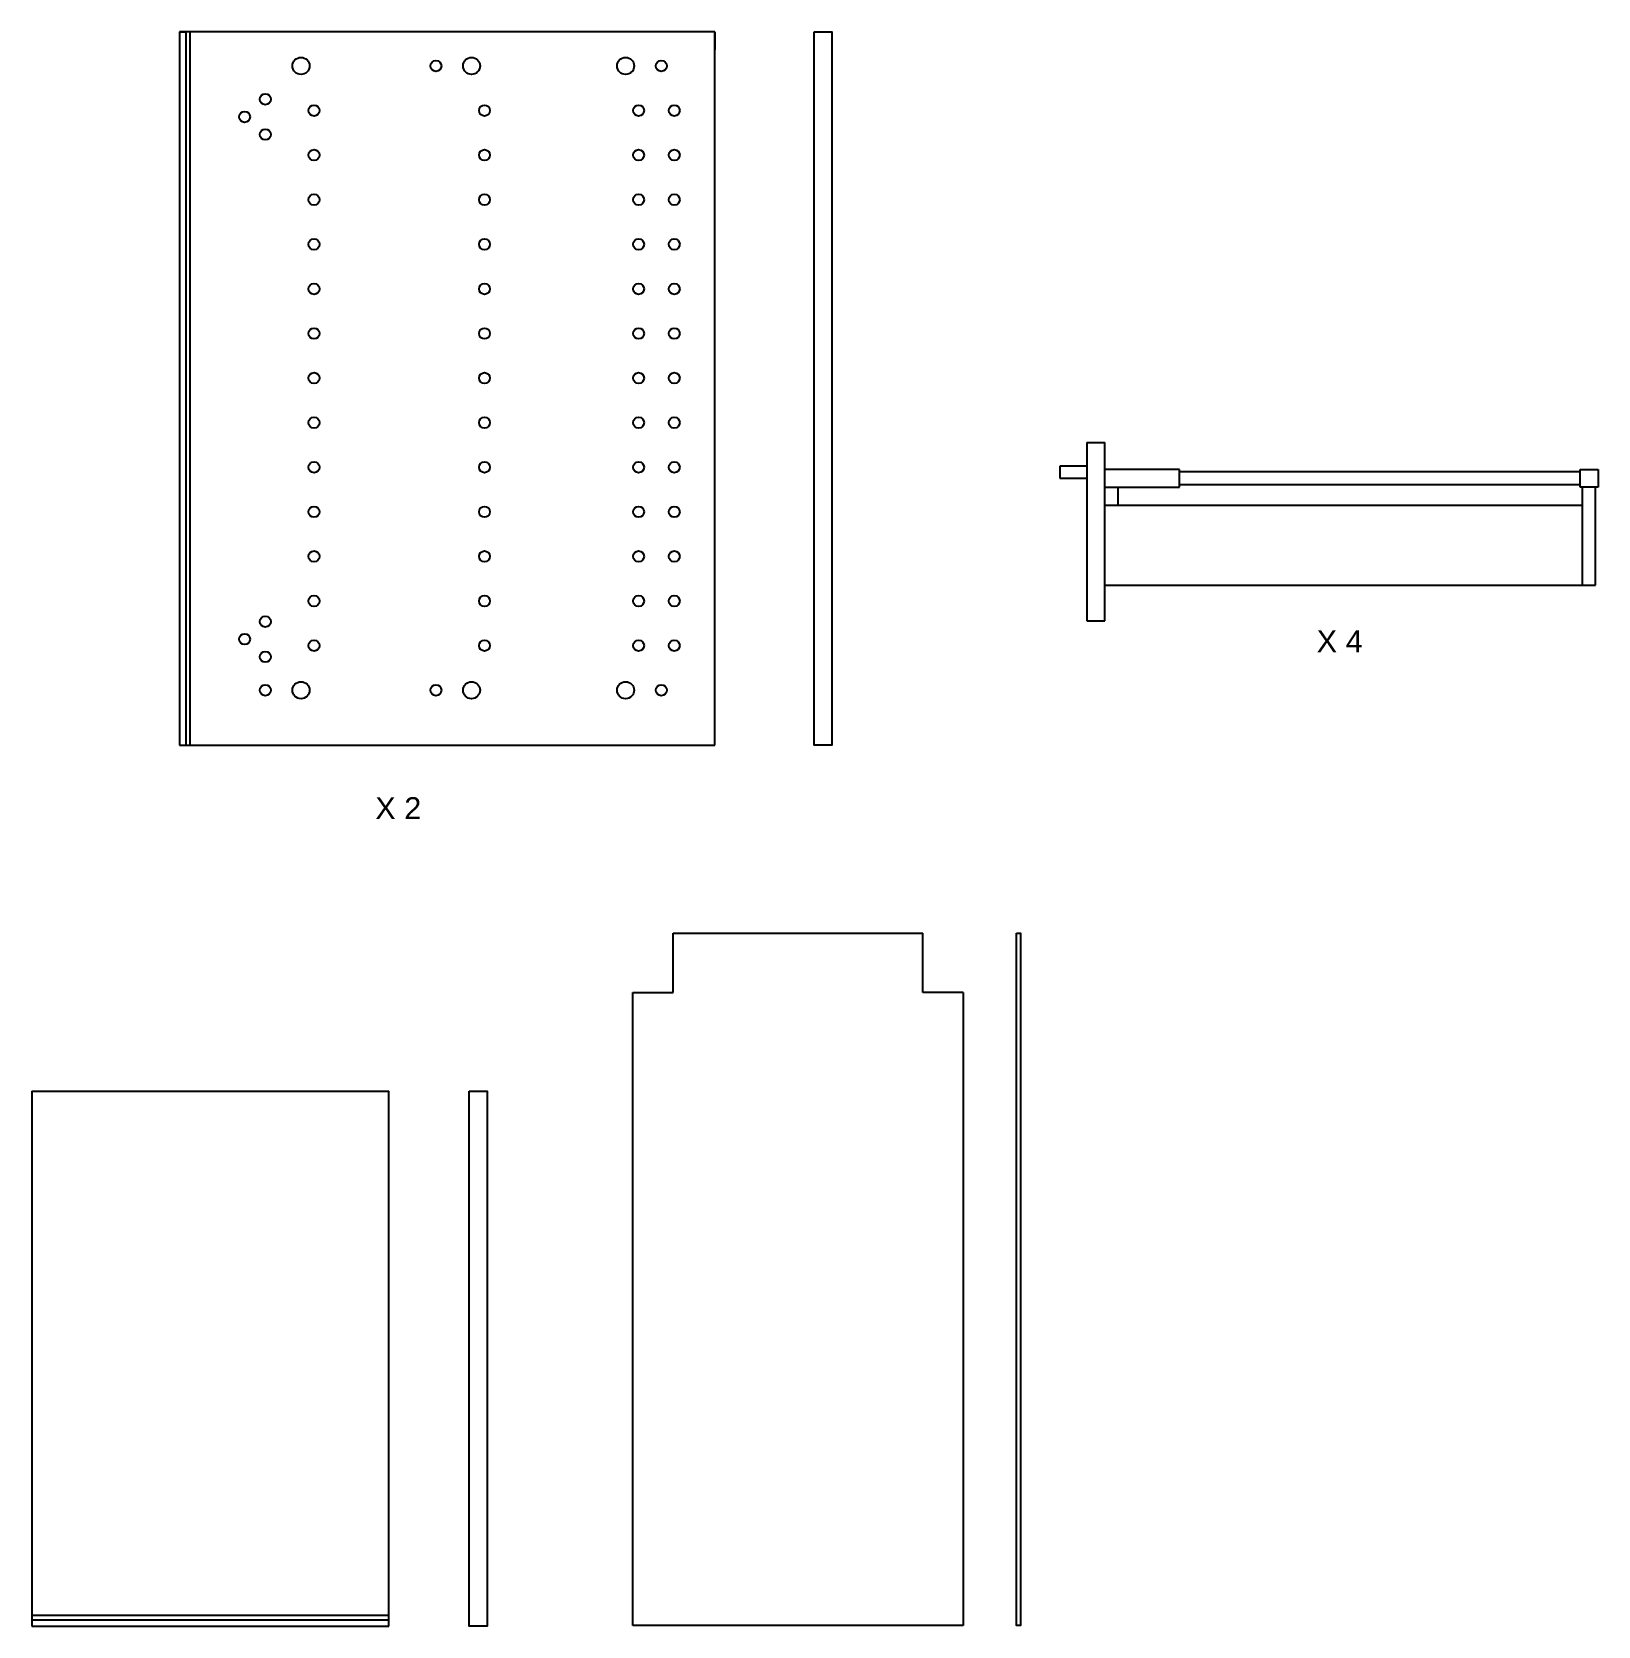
# Model space of a CAD drawing. Header units: millimetres. Extents: x 2745 to 3330, y 899 to 1109.
# Drawn here: x 3154.9 to 3330.5, y 899.4 to 1078.1 of the extents above; entities that cross this region are included whole.
import ezdxf

# ---------------------------------------------------------------- set-up
doc = ezdxf.new("R2010")
doc.units = ezdxf.units.MM
doc.layers.add('prospetti', color=2, linetype='Continuous')
doc.layers.add('quote', color=3, linetype='Continuous')
doc.styles.add('underline', font='arial.ttf')

msp = doc.modelspace()

# ---------------------------------------------------------------- texts
at = {"layer": 'quote', "style": 'underline'}
for s, p in [('X 4', (3298.91, 1008.56)), ('X 2', (3193.38, 989.85))]:
    msp.add_text(s, height=2.463, dxfattribs=at).set_placement(p)

# ---------------------------------------------------------------- linework, layer by layer
at = {"layer": 'prospetti'}
for p, q in [((3231.44, 1078.13), (3171.44, 1078.13)), ((3171.44, 1078.13), (3171.44, 998.13)), ((3171.44, 1078.13), (3172.14, 1078.13)), ((3172.14, 1078.13), (3172.14, 998.13)), ((3172.64, 998.13), (3172.64, 1078.13)), ((3231.44, 998.13), (3231.44, 1078.13)), ((3231.44, 1078.13), (3231.44, 1076.13)), ((3242.57, 1078.13), (3243.07, 1078.13)), ((3231.44, 1061.13), (3231.44, 1061.83)), ((3273.16, 1032.07), (3273.16, 1012.07)), ((3273.16, 1032.07), (3275.16, 1032.07)), ((3273.16, 1032.07), (3275.16, 1032.07)), ((3275.16, 1012.07), (3275.16, 1032.07)), ((3273.16, 1029.44), (3270.14, 1029.44)), ((3270.14, 1029.44), (3270.14, 1028.09)), ((3270.14, 1028.09), (3273.16, 1028.09)), ((3283.55, 1029.07), (3275.16, 1029.07)), ((3283.55, 1027.07), (3283.55, 1029.07)), ((3283.55, 1028.82), (3328.46, 1028.82)), ((3328.46, 1029.07), (3330.46, 1029.07)), ((3328.46, 1027.07), (3328.46, 1029.07)), ((3330.46, 1029.07), (3330.46, 1027.07)), ((3330.46, 1029.07), (3330.46, 1027.07)), ((3275.16, 1027.07), (3283.55, 1027.07)), ((3275.16, 1012.37), (3275.16, 1026.77)), ((3276.66, 1025.07), (3276.66, 1027.07)), ((3328.46, 1027.32), (3283.55, 1027.32)), ((3330.46, 1027.07), (3328.46, 1027.07)), ((3328.66, 1027.07), (3328.66, 1016.07)), ((3330.16, 1016.07), (3330.16, 1027.07)), ((3275.16, 1025.07), (3328.66, 1025.07)), ((3275.16, 1016.07), (3330.16, 1016.07)), ((3273.16, 1012.07), (3275.16, 1012.07)), ((3171.44, 998.13), (3231.44, 998.13)), ((3172.14, 998.13), (3172.64, 998.13)), ((3226.77, 970.42), (3226.77, 977.06)), ((3226.77, 977.06), (3254.77, 977.06)), ((3254.77, 970.42), (3254.77, 977.06)), ((3222.27, 899.42), (3222.27, 970.42)), ((3222.27, 970.42), (3226.77, 970.42)), ((3259.27, 970.42), (3254.77, 970.42)), ((3259.27, 970.42), (3259.27, 899.42)), ((3154.89, 959.36), (3154.89, 899.36)), ((3154.89, 959.36), (3194.89, 959.36)), ((3194.89, 899.36), (3194.89, 959.36)), ((3194.89, 900.56), (3154.89, 900.56)), ((3154.89, 900.06), (3194.89, 900.06)), ((3154.89, 899.36), (3194.89, 899.36)), ((3194.89, 900.06), (3194.89, 900.56)), ((3259.27, 899.42), (3222.27, 899.42))]:
    msp.add_line(p, q, dxfattribs=at)
for points in [[(3242.57, 1078.13), (3244.57, 1078.13), (3244.57, 998.13), (3242.57, 998.13)], [(3265.25, 977.06), (3265.7, 977.06), (3265.7, 899.42), (3265.25, 899.42)], [(3203.92, 959.36), (3205.92, 959.36), (3205.92, 899.36), (3203.92, 899.36)]]:
    msp.add_lwpolyline(points, close=True, dxfattribs=at)
for centre, radius in [((3185.06, 1074.31), 0.955), ((3200.18, 1074.31), 0.614), ((3204.18, 1074.31), 0.955), ((3221.45, 1074.31), 0.955), ((3225.45, 1074.31), 0.614), ((3181.06, 1070.58), 0.614), ((3178.73, 1068.6), 0.614), ((3186.52, 1069.31), 0.614), ((3205.63, 1069.31), 0.614), ((3222.9, 1069.31), 0.614), ((3226.9, 1069.31), 0.614), ((3181.06, 1066.62), 0.614), ((3186.52, 1064.31), 0.614), ((3205.63, 1064.31), 0.614), ((3222.9, 1064.31), 0.614), ((3226.9, 1064.31), 0.614), ((3186.52, 1059.31), 0.614), ((3205.63, 1059.31), 0.614), ((3222.9, 1059.31), 0.614), ((3226.9, 1059.31), 0.614), ((3186.52, 1054.31), 0.614), ((3205.63, 1054.31), 0.614), ((3222.9, 1054.31), 0.614), ((3226.9, 1054.31), 0.614), ((3186.52, 1049.31), 0.614), ((3205.63, 1049.31), 0.614), ((3222.9, 1049.31), 0.614), ((3226.9, 1049.31), 0.614), ((3186.52, 1044.31), 0.614), ((3205.63, 1044.31), 0.614), ((3222.9, 1044.31), 0.614), ((3226.9, 1044.31), 0.614), ((3186.52, 1039.31), 0.614), ((3205.63, 1039.31), 0.614), ((3222.9, 1039.31), 0.614), ((3226.9, 1039.31), 0.614), ((3186.52, 1034.31), 0.614), ((3205.63, 1034.31), 0.614), ((3222.9, 1034.31), 0.614), ((3226.9, 1034.31), 0.614), ((3186.52, 1029.31), 0.614), ((3186.52, 1029.31), 0.614), ((3205.63, 1029.31), 0.614), ((3205.63, 1029.31), 0.614), ((3222.9, 1029.31), 0.614), ((3222.9, 1029.31), 0.614), ((3226.9, 1029.31), 0.614), ((3226.9, 1029.31), 0.614), ((3186.52, 1024.31), 0.614), ((3205.63, 1024.31), 0.614), ((3222.9, 1024.31), 0.614), ((3226.9, 1024.31), 0.614), ((3186.52, 1019.31), 0.614), ((3205.63, 1019.31), 0.614), ((3222.9, 1019.31), 0.614), ((3226.9, 1019.31), 0.614), ((3186.52, 1014.31), 0.614), ((3205.63, 1014.31), 0.614), ((3222.9, 1014.31), 0.614), ((3226.9, 1014.31), 0.614), ((3181.06, 1012), 0.614), ((3178.73, 1010.03), 0.614), ((3181.06, 1008.05), 0.614), ((3186.52, 1009.31), 0.614), ((3205.63, 1009.31), 0.614), ((3222.9, 1009.31), 0.614), ((3226.9, 1009.31), 0.614), ((3181.06, 1004.31), 0.614), ((3185.06, 1004.31), 0.955), ((3200.18, 1004.31), 0.614), ((3204.18, 1004.31), 0.955), ((3221.45, 1004.31), 0.955), ((3225.45, 1004.31), 0.614)]:
    msp.add_circle(centre, radius, dxfattribs=at)

msp.set_redraw_order([(e.dxf.handle, doc.entitydb.next_handle()) for e in msp.query("TEXT MTEXT ATTDEF DIMENSION ARC_DIMENSION")])  # texts and dimensions are drawn at this point

doc.saveas('drawing.dxf')
